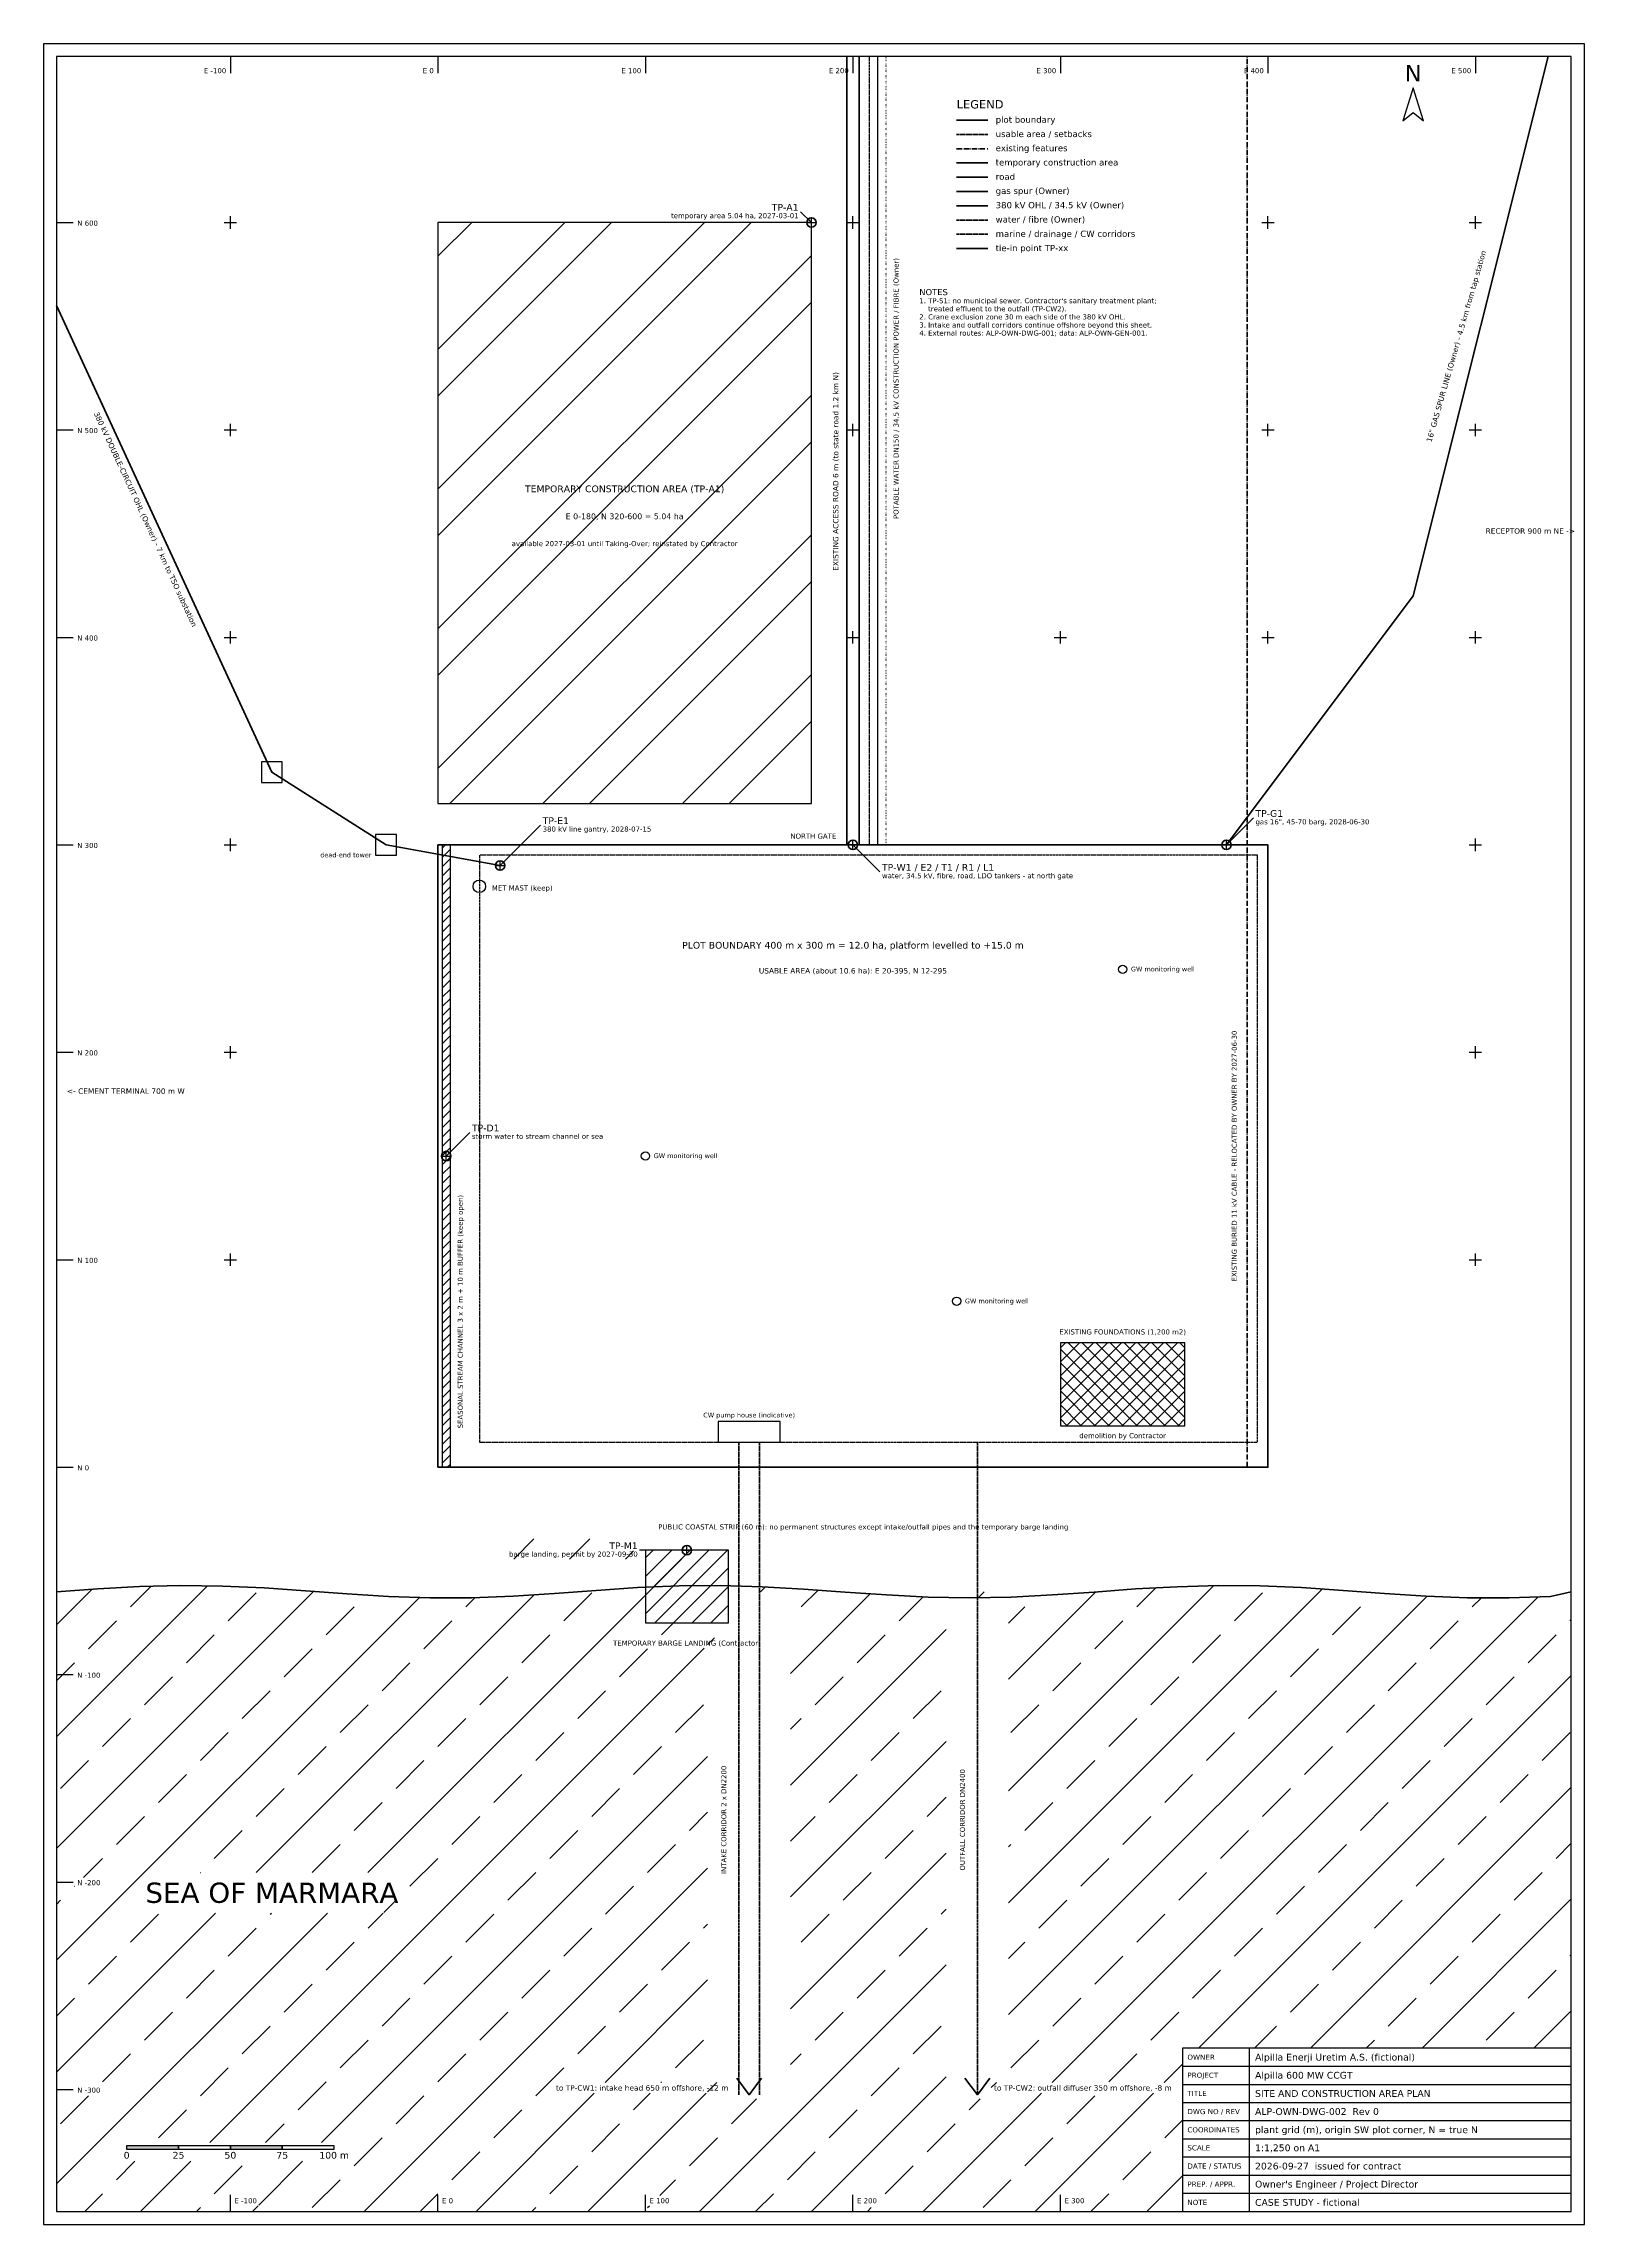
# Model space of a CAD drawing. Header units: metres. Extents: x -190 to 552, y -365 to 686.
import ezdxf
from ezdxf.enums import TextEntityAlignment as Align

# ---------------------------------------------------------------- set-up
doc = ezdxf.new("R2010")
doc.units = ezdxf.units.M
for name, pattern in [('DASHDOT', [3.556, 2.54, -0.508, 0, -0.508]), ('DASHED', [1.524, 1.27, -0.254]), ('DOT', [0.508, 0, -0.508])]:
    doc.linetypes.add(name, pattern=pattern)
for name, color, linetype in [('ANNO', 7, 'Continuous'), ('EXIST', 34, 'Continuous'), ('GAS', 30, 'Continuous'), ('GRIDL', 8, 'Continuous'), ('MARINE', 4, 'Continuous'), ('OHL', 1, 'Continuous'), ('PLOT', 7, 'Continuous'), ('ROAD', 8, 'Continuous'), ('SEA', 151, 'Continuous'), ('SETBACK', 30, 'Continuous'), ('TEMP', 3, 'Continuous'), ('TIEIN', 6, 'Continuous'), ('TITLE', 7, 'Continuous'), ('UTIL', 5, 'Continuous')]:
    doc.layers.add(name, color=color, linetype=linetype)
doc.styles.add('ALPILLA', font='DejaVuSans.ttf')
doc.styles.add('OWN', font='DejaVuSans.ttf')

msp = doc.modelspace()

# ---------------------------------------------------------------- hatches: boundary and pattern name
at = {"layer": 'ANNO'}
h = msp.add_hatch(color=256, dxfattribs=at)
h.dxf.hatch_style = 1
h.paths.add_polyline_path([(-150, -328.8), (-125, -328.8), (-125, -327.1), (-150, -327.1)])
h = msp.add_hatch(color=256, dxfattribs=at)
h.dxf.hatch_style = 1
h.paths.add_polyline_path([(-100, -328.8), (-75, -328.8), (-75, -327.1), (-100, -327.1)])
at = {"layer": 'EXIST'}
h = msp.add_hatch(dxfattribs=at)
h.set_pattern_fill('ANSI37', color=256, scale=1.5)
h.paths.add_polyline_path([(300, 20), (360, 20), (360, 60), (300, 60)])
at = {"layer": 'MARINE'}
h = msp.add_hatch(dxfattribs=at)
h.set_pattern_fill('ANSI31', color=256)
h.paths.add_polyline_path([(2, 0), (6, 0), (6, 300), (2, 300)])
h = msp.add_hatch(dxfattribs=at)
h.set_pattern_fill('ANSI31', color=256, scale=2)
h.paths.add_polyline_path([(100, -75), (140, -75), (140, -40), (100, -40)])
at = {"layer": 'SEA'}
h = msp.add_hatch(dxfattribs=at)
h.set_pattern_fill('ANSI33', color=256, scale=6)
h.paths.add_polyline_path([(-183.8, -60), (-163.8, -58.6), (-143.8, -57.5), (-123.8, -57), (-103.8, -57.3), (-83.8, -58.2), (-63.8, -59.6), (-43.8, -61.1), (-23.8, -62.3), (-3.8, -62.9), (16.2, -62.9), (36.2, -62.1), (56.2, -60.8), (76.2, -59.4), (96.2, -58), (116.2, -57.2), (136.2, -57), (156.2, -57.6), (176.2, -58.8), (196.2, -60.2), (216.2, -61.6), (236.2, -62.6), (256.2, -63), (276.2, -62.6), (296.2, -61.6), (316.2, -60.2), (336.2, -58.7), (356.2, -57.6), (376.2, -57), (396.2, -57.2), (416.2, -58), (436.2, -59.4), (456.2, -60.9), (476.2, -62.1), (496.2, -62.9), (516.2, -62.9), (536.2, -62.3), (546.2, -60), (546.2, -358.8), (-183.8, -358.8)])
h.paths.add_polyline_path([(-134, -214.9), (-26, -214.9), (-26, -195.4), (-134, -195.4)], flags=16)
h.paths.add_polyline_path([(56.3, -301.8), (141.3, -301.8), (141.3, -296.6), (56.3, -296.6)], flags=16)
h.paths.add_polyline_path([(266.7, -301.8), (359.2, -301.8), (359.2, -296.6), (266.7, -296.6)], flags=16)
h.paths.add_polyline_path([(130, -304.5), (170, -304.5), (170, -60), (130, -60)], flags=16)
h.paths.add_polyline_path([(245, -304.5), (275, -304.5), (275, -60), (245, -60)], flags=16)
h.paths.add_polyline_path([(87.2, -87.2), (152.8, -87.2), (152.8, -82.3), (87.2, -82.3)], flags=16)
h.paths.add_polyline_path([(100, -75), (140, -75), (140, -40), (100, -40)], flags=16)
h.paths.add_polyline_path([(33.6, -44.3), (122.3, -44.3), (122.3, -34.6), (33.6, -34.6)], flags=16)
h.paths.add_polyline_path([(-99.2, -356), (-86.3, -356), (-86.3, -351.1), (-99.2, -351.1)], flags=16)
h.paths.add_polyline_path([(0.8, -356), (8.5, -356), (8.5, -351.1), (0.8, -351.1)], flags=16)
h.paths.add_polyline_path([(100.8, -356), (112, -356), (112, -351.1), (100.8, -351.1)], flags=16)
h.paths.add_polyline_path([(200.8, -356), (212, -356), (212, -351.1), (200.8, -351.1)], flags=16)
h.paths.add_polyline_path([(300.8, -356), (312, -356), (312, -351.1), (300.8, -351.1)], flags=16)
h.paths.add_polyline_path([(-175, -302.7), (-162, -302.7), (-162, -297.8), (-175, -297.8)], flags=16)
h.paths.add_polyline_path([(-175, -202.7), (-162, -202.7), (-162, -197.8), (-175, -197.8)], flags=16)
h.paths.add_polyline_path([(-175, -102.7), (-162, -102.7), (-162, -97.8), (-175, -97.8)], flags=16)
h.paths.add_polyline_path([(-156.5, -334.6), (-40.2, -334.6), (-40.2, -325.5), (-156.5, -325.5)], flags=16)
h.paths.add_polyline_path([(358.8, -358.8), (546.2, -358.8), (546.2, -280), (358.8, -280)], flags=16)
at = {"layer": 'TEMP'}
h = msp.add_hatch(dxfattribs=at)
h.set_pattern_fill('ANSI32', color=256, scale=5)
h.paths.add_polyline_path([(0, 320), (180, 320), (180, 600), (0, 600)])

# ---------------------------------------------------------------- linework, layer by layer
at = {"layer": 'ANNO'}
for points in [[(-190, -365), (552.5, -365), (552.5, 686.2), (-190, 686.2)], [(-183.8, -358.8), (546.2, -358.8), (546.2, 680), (-183.8, 680)], [(470, 665), (465, 649), (470, 653), (475, 649)], [(-150, -328.8), (-125, -328.8), (-125, -327.1), (-150, -327.1)], [(-125, -328.8), (-100, -328.8), (-100, -327.1), (-125, -327.1)], [(-100, -328.8), (-75, -328.8), (-75, -327.1), (-100, -327.1)], [(-75, -328.8), (-50, -328.8), (-50, -327.1), (-75, -327.1)]]:
    msp.add_lwpolyline(points, close=True, dxfattribs=at)
at = {"layer": 'EXIST', "linetype": 'DASHDOT', "lineweight": 35}
msp.add_line((390, 0), (390, 680), dxfattribs=at)
at = {"layer": 'EXIST', "linetype": 'DASHDOT', "lineweight": 60}
msp.add_line((250, 635.6), (265, 635.6), dxfattribs=at)
at = {"layer": 'EXIST'}
msp.add_lwpolyline([(300, 20), (360, 20), (360, 60), (300, 60)], close=True, dxfattribs=at)
for centre, radius in [((20, 280), 3), ((330, 240), 2), ((100, 150), 2), ((250, 80), 2)]:
    msp.add_circle(centre, radius, dxfattribs=at)
at = {"layer": 'GAS', "linetype": 'CONTINUOUS', "lineweight": 60}
msp.add_line((250, 615), (265, 615), dxfattribs=at)
at = {"layer": 'GAS', "lineweight": 70}
msp.add_lwpolyline([(535, 680), (470, 420), (380, 300)], dxfattribs=at)
at = {"layer": 'GRIDL'}
for p, q in [((-100, 680), (-100, 672)), ((0, 680), (0, 672)), ((100, 680), (100, 672)), ((200, 680), (200, 672)), ((300, 680), (300, 672)), ((400, 680), (400, 672)), ((500, 680), (500, 672)), ((-183.8, 600), (-175.8, 600)), ((-103, 600), (-97, 600)), ((-100, 597), (-100, 603)), ((197, 600), (203, 600)), ((200, 597), (200, 603)), ((397, 600), (403, 600)), ((400, 597), (400, 603)), ((497, 600), (503, 600)), ((500, 597), (500, 603)), ((-183.8, 500), (-175.8, 500)), ((-103, 500), (-97, 500)), ((-100, 497), (-100, 503)), ((197, 500), (203, 500)), ((200, 497), (200, 503)), ((397, 500), (403, 500)), ((400, 497), (400, 503)), ((497, 500), (503, 500)), ((500, 497), (500, 503)), ((-183.8, 400), (-175.8, 400)), ((-103, 400), (-97, 400)), ((-100, 397), (-100, 403)), ((197, 400), (203, 400)), ((200, 397), (200, 403)), ((297, 400), (303, 400)), ((300, 397), (300, 403)), ((397, 400), (403, 400)), ((400, 397), (400, 403)), ((497, 400), (503, 400)), ((500, 397), (500, 403)), ((-183.8, 300), (-175.8, 300)), ((-103, 300), (-97, 300)), ((-100, 297), (-100, 303)), ((497, 300), (503, 300)), ((500, 297), (500, 303)), ((-183.8, 200), (-175.8, 200)), ((-103, 200), (-97, 200)), ((-100, 197), (-100, 203)), ((497, 200), (503, 200)), ((500, 197), (500, 203)), ((-183.8, 100), (-175.8, 100)), ((-103, 100), (-97, 100)), ((-100, 97), (-100, 103)), ((497, 100), (503, 100)), ((500, 97), (500, 103)), ((-183.8, 0), (-175.8, 0)), ((-183.8, -100), (-175.8, -100)), ((-183.8, -200), (-175.8, -200)), ((-183.8, -300), (-175.8, -300)), ((-100, -358.8), (-100, -350.8)), ((0, -358.8), (0, -350.8)), ((100, -358.8), (100, -350.8)), ((200, -358.8), (200, -350.8)), ((300, -358.8), (300, -350.8))]:
    msp.add_line(p, q, dxfattribs=at)
at = {"layer": 'MARINE', "linetype": 'DASHED', "lineweight": 60}
msp.add_line((250, 594.4), (265, 594.4), dxfattribs=at)
at = {"layer": 'MARINE', "linetype": 'DASHED', "lineweight": 35}
for p, q in [((145, 12), (145, -302.5)), ((155, 12), (155, -302.5)), ((260, 12), (260, -302.5))]:
    msp.add_line(p, q, dxfattribs=at)
at = {"layer": 'MARINE'}
for points in [[(2, 0), (6, 0), (6, 300), (2, 300)], [(135, 12), (165, 12), (165, 22), (135, 22)], [(100, -75), (140, -75), (140, -40), (100, -40)]]:
    msp.add_lwpolyline(points, close=True, dxfattribs=at)
at = {"layer": 'MARINE', "lineweight": 50}
msp.add_lwpolyline([(-183.8, -60), (-163.8, -58.6), (-143.8, -57.5), (-123.8, -57), (-103.8, -57.3), (-83.8, -58.2), (-63.8, -59.6), (-43.8, -61.1), (-23.8, -62.3), (-3.8, -62.9), (16.2, -62.9), (36.2, -62.1), (56.2, -60.8), (76.2, -59.4), (96.2, -58), (116.2, -57.2), (136.2, -57), (156.2, -57.6), (176.2, -58.8), (196.2, -60.2), (216.2, -61.6), (236.2, -62.6), (256.2, -63), (276.2, -62.6), (296.2, -61.6), (316.2, -60.2), (336.2, -58.7), (356.2, -57.6), (376.2, -57), (396.2, -57.2), (416.2, -58), (436.2, -59.4), (456.2, -60.9), (476.2, -62.1), (496.2, -62.9), (516.2, -62.9), (536.2, -62.3), (546.2, -60)], dxfattribs=at)
at = {"layer": 'MARINE', "lineweight": 35}
for points in [[(144, -294.5), (150, -302.5), (156, -294.5)], [(254, -294.5), (260, -302.5), (266, -294.5)]]:
    msp.add_lwpolyline(points, dxfattribs=at)
at = {"layer": 'OHL', "linetype": 'CONTINUOUS'}
msp.add_line((212, 300), (212, 680), dxfattribs=at)
at = {"layer": 'OHL', "linetype": 'CONTINUOUS', "lineweight": 60}
msp.add_line((250, 608.1), (265, 608.1), dxfattribs=at)
at = {"layer": 'OHL', "lineweight": 70}
msp.add_lwpolyline([(-183.8, 560), (-80, 335), (-25, 300), (30, 290)], dxfattribs=at)
at = {"layer": 'OHL'}
for points in [[(-85, 330), (-75, 330), (-75, 340), (-85, 340)], [(-30, 295), (-20, 295), (-20, 305), (-30, 305)]]:
    msp.add_lwpolyline(points, close=True, dxfattribs=at)
at = {"layer": 'PLOT', "linetype": 'CONTINUOUS', "lineweight": 60}
msp.add_line((250, 649.4), (265, 649.4), dxfattribs=at)
at = {"layer": 'PLOT', "lineweight": 100}
msp.add_line((193, 300), (207, 300), dxfattribs=at)
msp.add_lwpolyline([(0, 0), (400, 0), (400, 300), (0, 300)], close=True, dxfattribs=at)
at = {"layer": 'ROAD', "lineweight": 50}
for p, q in [((197, 300), (197, 680)), ((203, 300), (203, 680))]:
    msp.add_line(p, q, dxfattribs=at)
at = {"layer": 'ROAD', "linetype": 'CONTINUOUS', "lineweight": 60}
msp.add_line((250, 621.9), (265, 621.9), dxfattribs=at)
at = {"layer": 'SETBACK', "linetype": 'DASHED', "lineweight": 60}
msp.add_line((250, 642.5), (265, 642.5), dxfattribs=at)
at = {"layer": 'SETBACK', "linetype": 'DASHED'}
msp.add_lwpolyline([(20, 12), (395, 12), (395, 295), (20, 295)], close=True, dxfattribs=at)
at = {"layer": 'TEMP', "linetype": 'CONTINUOUS', "lineweight": 60}
msp.add_line((250, 628.8), (265, 628.8), dxfattribs=at)
at = {"layer": 'TEMP'}
msp.add_lwpolyline([(0, 320), (180, 320), (180, 600), (0, 600)], close=True, dxfattribs=at)
at = {"layer": 'TIEIN'}
for p, q in [((180, 600), (174.8, 605.2)), ((177.7, 600), (182.3, 600)), ((180, 597.7), (180, 602.3)), ((30, 290), (49.5, 309.5)), ((380, 300), (393, 313)), ((197.7, 300), (202.3, 300)), ((200, 297.7), (200, 302.3)), ((200, 300), (213, 287)), ((377.7, 300), (382.3, 300)), ((380, 297.7), (380, 302.3)), ((27.7, 290), (32.3, 290)), ((30, 287.7), (30, 292.3)), ((4, 150), (15.4, 161.4)), ((1.7, 150), (6.3, 150)), ((4, 147.7), (4, 152.3)), ((120, -40), (97.2, -40)), ((117.7, -40), (122.3, -40)), ((120, -42.3), (120, -37.7))]:
    msp.add_line(p, q, dxfattribs=at)
at = {"layer": 'TIEIN', "linetype": 'CONTINUOUS', "lineweight": 60}
msp.add_line((250, 587.5), (265, 587.5), dxfattribs=at)
at = {"layer": 'TIEIN', "lineweight": 35}
for centre in [(180, 600), (200, 300), (380, 300), (30, 290), (4, 150), (120, -40)]:
    msp.add_circle(centre, 2.27, dxfattribs=at)
at = {"layer": 'TITLE'}
for p, q in [((391.2, -358.8), (391.2, -280)), ((358.8, -288.8), (546.2, -288.8)), ((358.8, -297.5), (546.2, -297.5)), ((358.8, -306.2), (546.2, -306.2)), ((358.8, -315), (546.2, -315)), ((358.8, -323.8), (546.2, -323.8)), ((358.8, -332.5), (546.2, -332.5)), ((358.8, -341.2), (546.2, -341.2)), ((358.8, -350), (546.2, -350))]:
    msp.add_line(p, q, dxfattribs=at)
msp.add_lwpolyline([(358.8, -358.8), (546.2, -358.8), (546.2, -280), (358.8, -280)], close=True, dxfattribs=at)
at = {"layer": 'UTIL', "linetype": 'DASHED'}
msp.add_line((208, 300), (208, 680), dxfattribs=at)
at = {"layer": 'UTIL', "linetype": 'DOT'}
msp.add_line((216, 300), (216, 680), dxfattribs=at)
at = {"layer": 'UTIL', "linetype": 'DASHED', "lineweight": 60}
msp.add_line((250, 601.2), (265, 601.2), dxfattribs=at)

# ---------------------------------------------------------------- texts
at = {"layer": 'ANNO', "style": 'OWN'}
for s, height, p in [('N', 8, (470, 668)), ('0', 3.25, (-150, -333.3)), ('25', 3.25, (-125, -333.3)), ('50', 3.25, (-100, -333.3)), ('75', 3.25, (-75, -333.3)), ('100 m', 3.25, (-50, -333.3))]:
    msp.add_text(s, height=height, dxfattribs=at).set_placement(p, align=Align.CENTER)
for s, height, p in [('LEGEND', 4, (250, 655)), ('plot boundary', 3, (268.8, 648.1)), ('usable area / setbacks', 3, (268.8, 641.2)), ('existing features', 3, (268.8, 634.4)), ('temporary construction area', 3, (268.8, 627.5)), ('road', 3, (268.8, 620.6)), ('gas spur (Owner)', 3, (268.8, 613.8)), ('380 kV OHL / 34.5 kV (Owner)', 3, (268.8, 606.9)), ('water / fibre (Owner)', 3, (268.8, 600)), ('tie-in point TP-xx', 3, (268.8, 586.2)), ('marine / drainage / CW corridors', 3, (268.8, 593.1)), ('NOTES', 2.93, (232, 565)), ("1. TP-S1: no municipal sewer. Contractor's sanitary treatment plant;", 2.438, (232, 561.1)), ('    treated effluent to the outfall (TP-CW2).', 2.438, (232, 557.2)), ('2. Crane exclusion zone 30 m each side of the 380 kV OHL.', 2.438, (232, 553.3)), ('4. External routes: ALP-OWN-DWG-001; data: ALP-OWN-GEN-001.', 2.438, (232, 545.5)), ('3. Intake and outfall corridors continue offshore beyond this sheet.', 2.438, (232, 549.4)), ('<- CEMENT TERMINAL 700 m W', 2.6, (-178.8, 180))]:
    msp.add_text(s, height=height, dxfattribs=at).set_placement(p)
msp.add_text('RECEPTOR 900 m NE ->', height=2.6, dxfattribs=at).set_placement((548, 450), align=Align.RIGHT)
at = {"layer": 'EXIST', "style": 'OWN'}
for s, height, p in [('MET MAST (keep)', 2.438, (26, 278)), ('GW monitoring well', 2.275, (334, 239)), ('GW monitoring well', 2.275, (104, 149)), ('GW monitoring well', 2.275, (254, 79))]:
    msp.add_text(s, height=height, dxfattribs=at).set_placement(p)
msp.add_text('EXISTING BURIED 11 kV CABLE - RELOCATED BY OWNER BY 2027-06-30', height=2.438, rotation=90, dxfattribs=at).set_placement((385, 150), align=Align.CENTER)
for s, p in [('EXISTING FOUNDATIONS (1,200 m2)', (330, 64)), ('demolition by Contractor', (330, 14))]:
    msp.add_text(s, height=2.438, dxfattribs=at).set_placement(p, align=Align.CENTER)
at = {"layer": 'GAS', "style": 'OWN'}
msp.add_text('16" GAS SPUR LINE (Owner) - 4.5 km from tap station', height=2.6, rotation=74, dxfattribs=at).set_placement((492, 540), align=Align.CENTER)
at = {"layer": 'GRIDL', "style": 'OWN'}
for s, p in [('E -100', (-102, 672)), ('E 0', (-2, 672)), ('E 100', (98, 672)), ('E 200', (198, 672)), ('E 300', (298, 672)), ('E 400', (398, 672)), ('E 500', (498, 672))]:
    msp.add_text(s, height=2.44, dxfattribs=at).set_placement(p, align=Align.RIGHT)
for s, p in [('N 600', (-173.8, 598.5)), ('N 500', (-173.8, 498.5)), ('N 400', (-173.8, 398.5)), ('N 300', (-173.8, 298.5)), ('N 200', (-173.8, 198.5)), ('N 100', (-173.8, 98.5)), ('N 0', (-173.8, -1.5)), ('N -100', (-173.8, -101.5)), ('N -200', (-173.8, -201.5)), ('N -300', (-173.8, -301.5)), ('E -100', (-98, -354.8)), ('E 0', (2, -354.8)), ('E 100', (102, -354.8)), ('E 200', (202, -354.8)), ('E 300', (302, -354.8))]:
    msp.add_text(s, height=2.44, dxfattribs=at).set_placement(p)
at = {"layer": 'MARINE', "style": 'OWN'}
for s, p in [('SEASONAL STREAM CHANNEL 3 x 2 m + 10 m BUFFER (keep open)', (12, 75)), ('INTAKE CORRIDOR 2 x DN2200', (139, -170)), ('OUTFALL CORRIDOR DN2400', (254, -170))]:
    msp.add_text(s, height=2.438, rotation=90, dxfattribs=at).set_placement(p, align=Align.CENTER)
for s, height, p in [('CW pump house (indicative)', 2.275, (150, 24)), ('TEMPORARY BARGE LANDING (Contractor)', 2.438, (120, -86)), ('SEA OF MARMARA', 9.75, (-80, -210))]:
    msp.add_text(s, height=height, dxfattribs=at).set_placement(p, align=Align.CENTER)
at = {"layer": 'OHL', "style": 'OWN'}
msp.add_text('380 kV DOUBLE-CIRCUIT OHL (Owner) - 7 km to TSO substation', height=2.6, rotation=-65.245, dxfattribs=at).set_placement((-142.1, 456.4), align=Align.CENTER)
msp.add_text('dead-end tower', height=2.275, dxfattribs=at).set_placement((-32, 294), align=Align.RIGHT)
at = {"layer": 'PLOT', "style": 'OWN'}
msp.add_text('NORTH GATE', height=2.44, dxfattribs=at).set_placement((192, 303), align=Align.RIGHT)
msp.add_text('PLOT BOUNDARY 400 m x 300 m = 12.0 ha, platform levelled to +15.0 m', height=3.25, dxfattribs=at).set_placement((200, 250), align=Align.CENTER)
at = {"layer": 'ROAD', "style": 'OWN'}
msp.add_text('EXISTING ACCESS ROAD 6 m (to state road 1.2 km N)', height=2.6, rotation=90, dxfattribs=at).set_placement((193, 480), align=Align.CENTER)
at = {"layer": 'SETBACK', "style": 'OWN'}
for s, height, p in [('USABLE AREA (about 10.6 ha): E 20-395, N 12-295', 2.6, (200, 238)), ('PUBLIC COASTAL STRIP (60 m): no permanent structures except intake/outfall pipes and the temporary barge landing', 2.4375, (205, -30))]:
    msp.add_text(s, height=height, dxfattribs=at).set_placement(p, align=Align.CENTER)
at = {"layer": 'TEMP', "style": 'OWN'}
for s, height, p in [('TEMPORARY CONSTRUCTION AREA (TP-A1)', 3.25, (90, 470)), ('E 0-180, N 320-600 = 5.04 ha', 2.762, (90, 457)), ('available 2027-03-01 until Taking-Over; reinstated by Contractor', 2.438, (90, 444))]:
    msp.add_text(s, height=height, dxfattribs=at).set_placement(p, align=Align.CENTER)
at = {"layer": 'TIEIN', "style": 'OWN'}
for s, height, p in [('temporary area 5.04 ha, 2027-03-01', 2.438, (173.8, 602.1)), ('TP-A1', 3.25, (173.8, 605.7)), ('barge landing, permit by 2027-09-30', 2.438, (96.3, -43.1)), ('TP-M1', 3.25, (96.3, -39.5)), ('to TP-CW1: intake head 650 m offshore, -12 m', 2.6, (140, -300.5))]:
    msp.add_text(s, height=height, dxfattribs=at).set_placement(p, align=Align.RIGHT)
for s, height, p in [('TP-G1', 3.25, (394, 313.5)), ('TP-E1', 3.25, (50.5, 310)), ('380 kV line gantry, 2028-07-15', 2.438, (50.5, 306.4)), ('gas 16", 45-70 barg, 2028-06-30', 2.438, (394, 309.9)), ('TP-W1 / E2 / T1 / R1 / L1', 3.25, (214, 287.5)), ('water, 34.5 kV, fibre, road, LDO tankers - at north gate', 2.438, (214, 283.9)), ('TP-D1', 3.25, (16.4, 161.9)), ('storm water to stream channel or sea', 2.438, (16.4, 158.3)), ('to TP-CW2: outfall diffuser 350 m offshore, -8 m', 2.6, (268, -300.5))]:
    msp.add_text(s, height=height, dxfattribs=at).set_placement(p)
at = {"layer": 'TITLE', "style": 'ALPILLA'}
for s, height, p in [('OWNER', 2.5, (361.2, -284.4)), ('Alpilla Enerji Uretim A.S. (fictional)', 3.25, (393.8, -284.4)), ('PROJECT', 2.5, (361.2, -293.1)), ('Alpilla 600 MW CCGT', 3.25, (393.8, -293.1)), ('TITLE', 2.5, (361.2, -301.9)), ('SITE AND CONSTRUCTION AREA PLAN', 3.25, (393.8, -301.9)), ('DWG NO / REV', 2.5, (361.2, -310.6)), ('ALP-OWN-DWG-002  Rev 0', 3.25, (393.8, -310.6)), ('COORDINATES', 2.5, (361.2, -319.4)), ('plant grid (m), origin SW plot corner, N = true N', 3.25, (393.8, -319.4)), ('SCALE', 2.5, (361.2, -328.1)), ('DATE / STATUS', 2.5, (361.2, -336.9)), ('2026-09-27  issued for contract', 3.25, (393.8, -336.9)), ('1:1,250 on A1', 3.25, (393.8, -328.1)), ('PREP. / APPR.', 2.5, (361.2, -345.6)), ("Owner's Engineer / Project Director", 3.25, (393.8, -345.6)), ('NOTE', 2.5, (361.2, -354.4)), ('CASE STUDY - fictional', 3.25, (393.8, -354.4))]:
    msp.add_text(s, height=height, dxfattribs=at).set_placement(p, align=Align.MIDDLE_LEFT)
at = {"layer": 'UTIL', "style": 'OWN'}
msp.add_text('POTABLE WATER DN150 / 34.5 kV CONSTRUCTION POWER / FIBRE (Owner)', height=2.438, rotation=90, dxfattribs=at).set_placement((222, 520), align=Align.CENTER)

doc.saveas('drawing.dxf')
